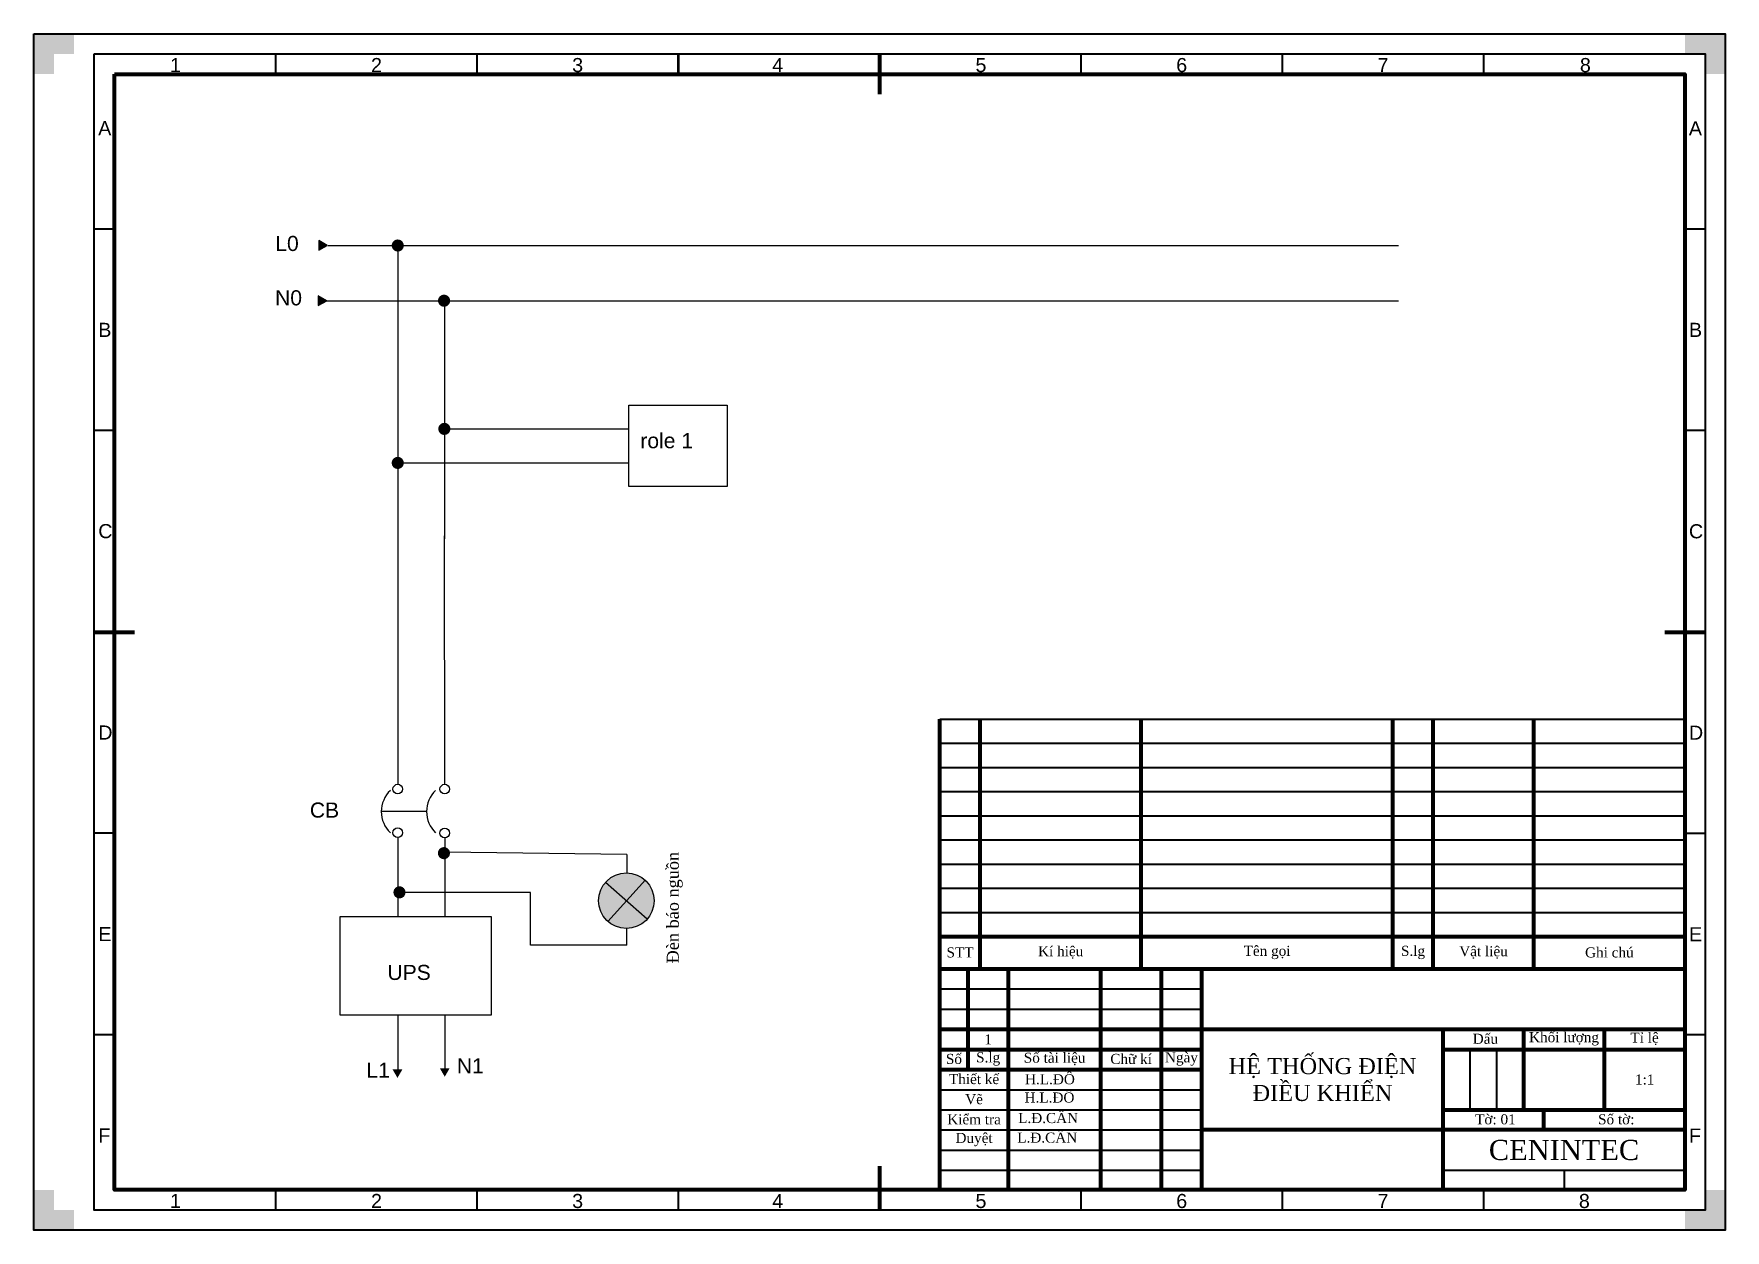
# Model space of a CAD drawing. Header units: inches. Extents: x 425 to 2523, y 1323 to 2367.
# Drawn here: x 433.2 to 853.2, y 2069.6 to 2366.6 of the extents above; entities that cross this region are included whole.
import ezdxf

# ---------------------------------------------------------------- set-up
doc = ezdxf.new("R2010")
doc.units = ezdxf.units.IN
doc.header["$MEASUREMENT"] = 0
doc.linetypes.add('HIDDEN', pattern=[0.375, 0.25, -0.125])
for name, color, linetype in [('10', 1, 'Continuous'), ('2', 7, 'Continuous'), ('2t', 3, 'Continuous'), ('5', 5, 'HIDDEN'), ('SYMS', 7, 'Continuous')]:
    doc.layers.add(name, color=color, linetype=linetype)
for name, color, linetype, lineweight in [('Khung ban ve', 5, 'Continuous', 70), ('Manh khung ten', 15, 'Continuous', 35), ('Net chu', 30, 'Continuous', 50), ('THIN', 5, 'Continuous', 25)]:
    doc.layers.add(name, color=color, linetype=linetype, lineweight=lineweight)
doc.styles.add('0907', font='arial.ttf', dxfattribs={"height": 20})
doc.styles.get("Standard").update_dxf_attribs({"font": 'times.ttf', "height": 4})
doc.styles.add('WD', font='arial.ttf', dxfattribs={"height": 2.5})

msp = doc.modelspace()

# ---------------------------------------------------------------- texts
at = {"attachment_point": 5}
for s, insert, char_height, width in [('HỆ THỐNG ĐIỆN ĐIỀU KHIỂN', (753.2, 2107.01), 4, 60), ('1:1', (833.21, 2107.01), 2.5, 20.0168)]:
    msp.add_mtext(s, dxfattribs=dict(at, insert=insert, char_height=char_height, width=width))
at = {"layer": 'Net chu', "style": '0907'}
for s, p in [('1', (467, 2357.13)), ('2', (516.93, 2357.13)), ('3', (566.88, 2357.13)), ('4', (616.58, 2357.13)), ('5', (667.03, 2357.13)), ('6', (716.88, 2357.13)), ('7', (766.87, 2357.13)), ('8', (817.12, 2357.13)), ('A', (449.18, 2341.46)), ('A', (844.18, 2341.43)), ('B', (449.2, 2291.39)), ('B', (844.2, 2291.39)), ('C', (449.2, 2241.43)), ('C', (844.2, 2241.39)), ('D', (449.2, 2191.43)), ('D', (844.2, 2191.39)), ('E', (449.21, 2141.39)), ('E', (844.21, 2141.35)), ('F', (449.21, 2091.39)), ('F', (844.21, 2091.35)), ('1', (467, 2075.13)), ('2', (516.93, 2075.13)), ('3', (566.88, 2075.13)), ('4', (616.58, 2075.13)), ('5', (667.03, 2075.13)), ('6', (716.88, 2075.13)), ('7', (766.87, 2075.13)), ('8', (816.87, 2075.13))]:
    msp.add_text(s, height=3.5, dxfattribs=at).set_placement(p)
at = {"layer": 'Net chu', "attachment_point": 5}
for s, insert, char_height, width in [('{\\fTimes New Roman|b0|i0|c238|p18;S}TT', (663.19, 2138.57), 2.5, 10.0169), ('Kí hiệu', (688.19, 2138.57), 2.5, 40.0169), ('Tên gọi', (739.44, 2138.57), 2.5, 62.5169), ('{\\fTimes New Roman|b0|i0|c238|p18;S}.lg', (775.69, 2138.57), 2.5, 10.0169), ('Vật liệu', (793.19, 2138.57), 2.5, 25.0169), ('Ghi chú', (824.44, 2138.57), 2.5, 37.5168), ('1', (670.2, 2117.01), 2.5, 10), (' Dấu', (793.18, 2117.13), 2.5, 120.0168), ('Khối lượng', (813.18, 2117.13), 2.5, 120.0168), ('Tỉ lệ', (833.18, 2117.13), 2.5, 120.0168), ('Số', (661.68, 2112.13), 2.5, 7), ('S.lg', (670.18, 2112.13), 2.5, 10), ('Số tài liệu', (686.68, 2112.13), 2.5, 23), ('Chữ kí', (705.68, 2112.13), 2.5, 15), ('Ngày', (718.18, 2112.13), 2.5, 10), ('Thiết kế', (666.68, 2107.13), 2.5, 17), ('H.L.ĐÔ', (685.52, 2107.08), 2.5, 23.0169), ('H.L.ĐÔ', (685.41, 2102.54), 2.5, 23.0169), ('Vẽ', (666.68, 2102.13), 2.5, 17), ('{\\fTimes New Roman|b0|i0|c186|p18;Kiểm tra}', (666.68, 2097.13), 2.5, 17), ('L.Đ.CẨN', (685.07, 2097.45), 2.5, 23.0169), ('{\\fTimes New Roman|b0|i0|c186|p18; Tờ:} 01', (795.68, 2097.13), 2.5, 25), ('{\\fTimes New Roman|b0|i0|c186|p18; Số tờ:}', (825.68, 2097.13), 2.5, 35), ('Duyệt', (666.68, 2092.13), 2.5, 17), ('L.Đ.CẨN', (684.85, 2092.58), 2.5, 23.0169), ('CENINTEC', (813.18, 2089.51), 5, 60)]:
    msp.add_mtext(s, dxfattribs=dict(at, insert=insert, char_height=char_height, width=width))
at = {"layer": 'SYMS', "color": 1, "char_height": 3.75, "attachment_point": 1, "style": 'WD'}
for s, insert, width in [('{\\C0;L0}', (493.15, 2316.47), 21.0749), ('{\\C0;N0}', (493.1, 2302.97), 10.319)]:
    msp.add_mtext(s, dxfattribs=dict(at, insert=insert, width=width))
at = {"layer": 'SYMS', "color": 3, "lineweight": 25, "char_height": 3.75, "attachment_point": 1, "style": 'WD'}
for s, insert, width in [('{\\C256;role 1}', (583.8, 2267.51), 28.1304), ('{\\C256;CB}', (501.74, 2175.8), 10.319), ('{\\C256;UPS}', (521, 2135.5), 10.319)]:
    msp.add_mtext(s, dxfattribs=dict(at, insert=insert, width=width))
at = {"layer": 'SYMS', "color": 3, "lineweight": 25, "insert": (590.36, 2135.86), "char_height": 3, "width": 29.6594, "attachment_point": 1, "rotation": 90, "style": 'WD'}
msp.add_mtext('{\\fTimes New Roman|b0|i0|c0|p18;\\C0;Đèn báo nguồn}', dxfattribs=at)
at = {"layer": 'SYMS', "color": 1, "lineweight": 25, "char_height": 3.75, "width": 21.0749, "attachment_point": 1, "style": 'WD'}
for s, insert in [('{\\C0;L1}', (515.79, 2111.21)), ('{\\C0;N1}', (538.24, 2112.3))]:
    msp.add_mtext(s, dxfattribs=dict(at, insert=insert))

# ---------------------------------------------------------------- blocks, each defined once
blk = doc.blocks.new('dau-xen')
at = {"layer": 'THIN'}
for points in [[(0, 0), (5, 0), (0, 10), (5, 10)], [(0, 5), (0, 0), (10, 5), (10, 0)]]:
    blk.add_solid(points, dxfattribs=at)

# ---------------------------------------------------------------- hatches: boundary and pattern name
at = {"layer": '2', "lineweight": 25}
for points in [[(506.05, 2314.11), (503.95, 2315.32), (503.95, 2312.89)], [(505.95, 2300.38), (503.84, 2301.59), (503.84, 2299.16)], [(523.5, 2107.44), (524.72, 2109.54), (522.28, 2109.54)], [(535.24, 2107.72), (534.02, 2109.83), (536.45, 2109.83)]]:
    msp.add_hatch(color=256, dxfattribs=at).paths.add_polyline_path(points)
at = {"layer": 'SYMS'}
h = msp.add_hatch(color=3, dxfattribs=at)
h.dxf.hatch_style = 1
h.paths.add_polyline_path([(585.5, 2146.85), (580.36, 2151.36), (575.77, 2146.27, 0.413839)])
h.paths.add_polyline_path([(575.77, 2146.27), (580.36, 2151.36), (575.13, 2155.95, 0.180276), (573.44, 2151.43, 0.214613)])
h.paths.add_polyline_path([(585.02, 2156.5, 0.423434), (575.13, 2155.95), (580.28, 2151.43), (580.43, 2151.43)])
h.paths.add_polyline_path([(585.02, 2156.5), (580.36, 2151.36), (585.5, 2146.85, 0.183637), (587.24, 2151.43, 0.20948)])

# ---------------------------------------------------------------- linework, layer by layer
at = {"color": 3}
for q in [(580.78, 2268.56), (535.14, 2241.3)]:
    msp.add_line((535.14, 2268.56), q, dxfattribs=at)
at = {"color": 1}
msp.add_line((523.57, 2260.11), (580.97, 2260.11), dxfattribs=at)
msp.add_line((580.43, 2151.43), (580.28, 2151.43))
at = {"color": 2}
msp.add_lwpolyline([(580.97, 2274.42), (605.36, 2274.42), (605.36, 2254.22), (580.97, 2254.22)], close=True, dxfattribs=at)
at = {"layer": '10'}
for p, q in [((556.5, 2153.5), (523.57, 2153.5)), ((556.5, 2140.36), (556.5, 2153.5)), ((580.43, 2140.36), (556.5, 2140.36))]:
    msp.add_line(p, q, dxfattribs=at)
at = {"layer": '2', "color": 1, "lineweight": 25}
msp.add_line((506.17, 2314.08), (772.06, 2314.08), dxfattribs=at)
at = {"layer": '2', "color": 3, "lineweight": 25}
msp.add_line((505.92, 2300.38), (772.06, 2300.38), dxfattribs=at)
at = {"layer": '2', "color": 0, "lineweight": 25}
for p, q in [((585.52, 2146.83), (575.15, 2155.93)), ((575.74, 2146.24), (585.12, 2156.62))]:
    msp.add_line(p, q, dxfattribs=at)
at = {"layer": '2', "lineweight": 25}
for points in [[(506.05, 2314.11), (503.95, 2315.32), (503.95, 2312.89)], [(505.95, 2300.38), (503.84, 2301.59), (503.84, 2299.16)]]:
    msp.add_lwpolyline(points, close=True, dxfattribs=at)
at = {"layer": '2', "color": 1, "const_width": 1.5}
for points in [[(523.57, 2313.33, 1), (523.57, 2314.83, 1)], [(523.57, 2259.36, 1), (523.57, 2260.86, 1)], [(524, 2152.75, 1), (524, 2154.25, 1)]]:
    msp.add_lwpolyline(points, format="xyb", close=True, dxfattribs=at)
at = {"layer": '2', "color": 3, "const_width": 1.5}
for points in [[(535.07, 2299.63, 1), (535.07, 2301.13, 1)], [(535.14, 2267.81, 1), (535.14, 2269.31, 1)], [(535.04, 2162.48, 1), (535.04, 2163.98, 1)]]:
    msp.add_lwpolyline(points, format="xyb", close=True, dxfattribs=at)
at = {"layer": '2', "color": 0, "lineweight": 25}
msp.add_circle((580.34, 2151.43), 6.9, dxfattribs=at)
at = {"layer": '2t'}
for p, q in [((535.24, 2180.33), (535.14, 2242)), ((535.24, 2167.04), (535.24, 2147.5)), ((580.43, 2162.86), (535.24, 2163.5)), ((535.24, 2123), (535.24, 2109.8))]:
    msp.add_line(p, q, dxfattribs=at)
at = {"layer": '5', "color": 1, "linetype": 'ByBlock', "lineweight": 25}
for p, q in [((523.57, 2313.33), (523.57, 2241.3)), ((523.57, 2241.3), (523.57, 2180.33)), ((523.57, 2167.1), (523.57, 2147.5)), ((523.57, 2123), (523.57, 2109.3))]:
    msp.add_line(p, q, dxfattribs=at)
at = {"layer": '5', "color": 3, "linetype": 'ByBlock', "lineweight": 25}
msp.add_line((535.14, 2299.62), (535.14, 2268.56), dxfattribs=at)
at = {"layer": 'Khung ban ve'}
for p, q in [((643.2, 2361.63), (643.2, 2351.63)), ((448.2, 2218.13), (458.2, 2218.13)), ((838.2, 2218.13), (848.2, 2218.13)), ((658.2, 2134.51), (658.2, 2196.51)), ((668.2, 2134.51), (668.2, 2196.51)), ((708.2, 2134.51), (708.2, 2196.51)), ((770.7, 2134.51), (770.7, 2196.51)), ((780.7, 2134.51), (780.7, 2196.51)), ((805.7, 2134.51), (805.7, 2196.51)), ((658.2, 2142.51), (843.21, 2142.51)), ((658.2, 2079.51), (658.2, 2134.51)), ((658.2, 2134.51), (843.21, 2134.51)), ((665.2, 2109.51), (665.2, 2134.51)), ((675.2, 2079.51), (675.2, 2134.51)), ((698.2, 2079.51), (698.2, 2134.51)), ((713.2, 2079.51), (713.2, 2134.51)), ((723.2, 2079.51), (723.2, 2134.51)), ((843.2, 2129.51), (843.21, 2129.51)), ((843.2, 2124.51), (843.21, 2124.51)), ((658.2, 2119.51), (843.21, 2119.51)), ((783.2, 2079.51), (783.2, 2119.51)), ((803.2, 2099.51), (803.2, 2119.51)), ((823.2, 2099.51), (823.2, 2119.51)), ((658.2, 2114.51), (723.2, 2114.51)), ((783.2, 2114.51), (843.21, 2114.51)), ((658.2, 2109.51), (723.2, 2109.51)), ((843.2, 2109.51), (843.21, 2109.51)), ((843.2, 2104.51), (843.21, 2104.51)), ((783.2, 2099.51), (843.21, 2099.51)), ((808.2, 2094.51), (808.2, 2099.51)), ((843.2, 2094.51), (723.2, 2094.51)), ((843.2, 2089.51), (843.21, 2089.51)), ((643.2, 2085.56), (643.2, 2074.63))]:
    msp.add_line(p, q, dxfattribs=at)
msp.add_lwpolyline([(453.2, 2356.63), (843.2, 2356.63), (843.2, 2079.63), (453.2, 2079.63)], close=True, dxfattribs=at)
at = {"layer": 'Manh khung ten'}
for p, q in [((493.2, 2361.63), (493.2, 2356.63)), ((543.2, 2361.63), (543.2, 2356.63)), ((693.2, 2361.63), (693.2, 2356.63)), ((743.2, 2361.63), (743.2, 2356.63)), ((793.2, 2361.63), (793.2, 2356.63)), ((453.16, 2318.17), (448.18, 2318.17)), ((848.16, 2318.17), (843.18, 2318.17)), ((453.18, 2268.13), (448.2, 2268.13)), ((848.18, 2268.13), (843.2, 2268.13)), ((658.2, 2196.51), (843.21, 2196.51)), ((658.2, 2190.51), (843.21, 2190.51)), ((658.2, 2184.51), (843.21, 2184.51)), ((658.2, 2178.51), (843.21, 2178.51)), ((658.2, 2172.51), (843.21, 2172.51)), ((453.18, 2168.17), (448.2, 2168.17)), ((848.18, 2168.13), (843.2, 2168.13)), ((658.2, 2166.51), (843.21, 2166.51)), ((658.2, 2160.51), (843.21, 2160.51)), ((658.2, 2154.51), (843.21, 2154.51)), ((658.2, 2148.51), (843.21, 2148.51)), ((658.2, 2129.51), (723.2, 2129.51)), ((658.2, 2124.51), (723.2, 2124.51)), ((453.2, 2118.13), (448.21, 2118.13)), ((848.2, 2118.1), (843.21, 2118.1)), ((789.86, 2099.51), (789.86, 2114.51)), ((796.53, 2099.51), (796.53, 2114.51)), ((658.2, 2104.51), (723.2, 2104.51)), ((658.2, 2099.51), (723.2, 2099.51)), ((658.2, 2094.51), (723.2, 2094.51)), ((658.2, 2089.51), (723.2, 2089.51)), ((658.2, 2084.51), (723.2, 2084.51)), ((783.2, 2084.51), (843.21, 2084.51)), ((813.21, 2084.51), (813.21, 2079.63)), ((493.2, 2079.63), (493.2, 2074.63)), ((543.2, 2079.63), (543.2, 2074.63)), ((593.2, 2079.63), (593.2, 2074.63)), ((693.2, 2079.63), (693.2, 2074.63)), ((743.2, 2079.63), (743.2, 2074.63)), ((793.2, 2079.63), (793.2, 2074.63))]:
    msp.add_line(p, q, dxfattribs=at)
at = {"layer": 'Manh khung ten', "lineweight": 25}
msp.add_lwpolyline([(433.2, 2069.63), (853.2, 2069.63), (853.2, 2366.63), (433.2, 2366.63)], close=True, dxfattribs=at)
at = {"layer": 'Manh khung ten'}
for points in [[(433.2, 2366.63), (853.2, 2366.63), (853.2, 2069.63), (433.2, 2069.63)], [(448.2, 2361.63), (848.2, 2361.63), (848.2, 2074.63), (448.2, 2074.63)]]:
    msp.add_lwpolyline(points, close=True, dxfattribs=at)
at = {"layer": 'Net chu'}
msp.add_line((593.2, 2361.63), (593.2, 2356.63), dxfattribs=at)
at = {"layer": 'SYMS'}
msp.add_line((530.74, 2173.55), (519.49, 2173.55), dxfattribs=at)
at = {"layer": 'SYMS', "color": 3}
msp.add_line((580.43, 2162.86), (580.43, 2158.33), dxfattribs=at)
at = {"layer": 'SYMS', "color": 1}
msp.add_line((580.43, 2140.36), (580.43, 2144.54), dxfattribs=at)
at = {"layer": 'SYMS', "color": 2}
msp.add_lwpolyline([(509.24, 2147.5), (546.74, 2147.5), (546.74, 2123), (509.24, 2123)], close=True, dxfattribs=at)
at = {"layer": 'SYMS', "color": 1}
for centre in [(523.57, 2179.13), (535.24, 2179.13), (523.57, 2168.3), (535.24, 2168.23)]:
    msp.add_circle(centre, 1.2, dxfattribs=at)
at = {"layer": 'SYMS'}
for centre in [(526.76, 2173.55), (538, 2173.55)]:
    msp.add_arc(centre, 7.27, 133.7326, 226.2674, dxfattribs=at)

# ---------------------------------------------------------------- block references
at = {"layer": 'Manh khung ten', "xscale": -1, "rotation": 180}
msp.add_blockref('dau-xen', (433.2, 2366.63), dxfattribs=at)
at = {"layer": 'Manh khung ten', "rotation": 180}
msp.add_blockref('dau-xen', (853.2, 2366.63), dxfattribs=at)
at = {"layer": 'Manh khung ten'}
msp.add_blockref('dau-xen', (433.2, 2069.63), dxfattribs=at)
at = {"layer": 'Manh khung ten', "xscale": -1}
msp.add_blockref('dau-xen', (853.2, 2069.63), dxfattribs=at)

msp.set_redraw_order([(e.dxf.handle, doc.entitydb.next_handle()) for e in msp.query("TEXT MTEXT ATTDEF DIMENSION ARC_DIMENSION")])  # texts and dimensions are drawn at this point

doc.saveas('drawing.dxf')
